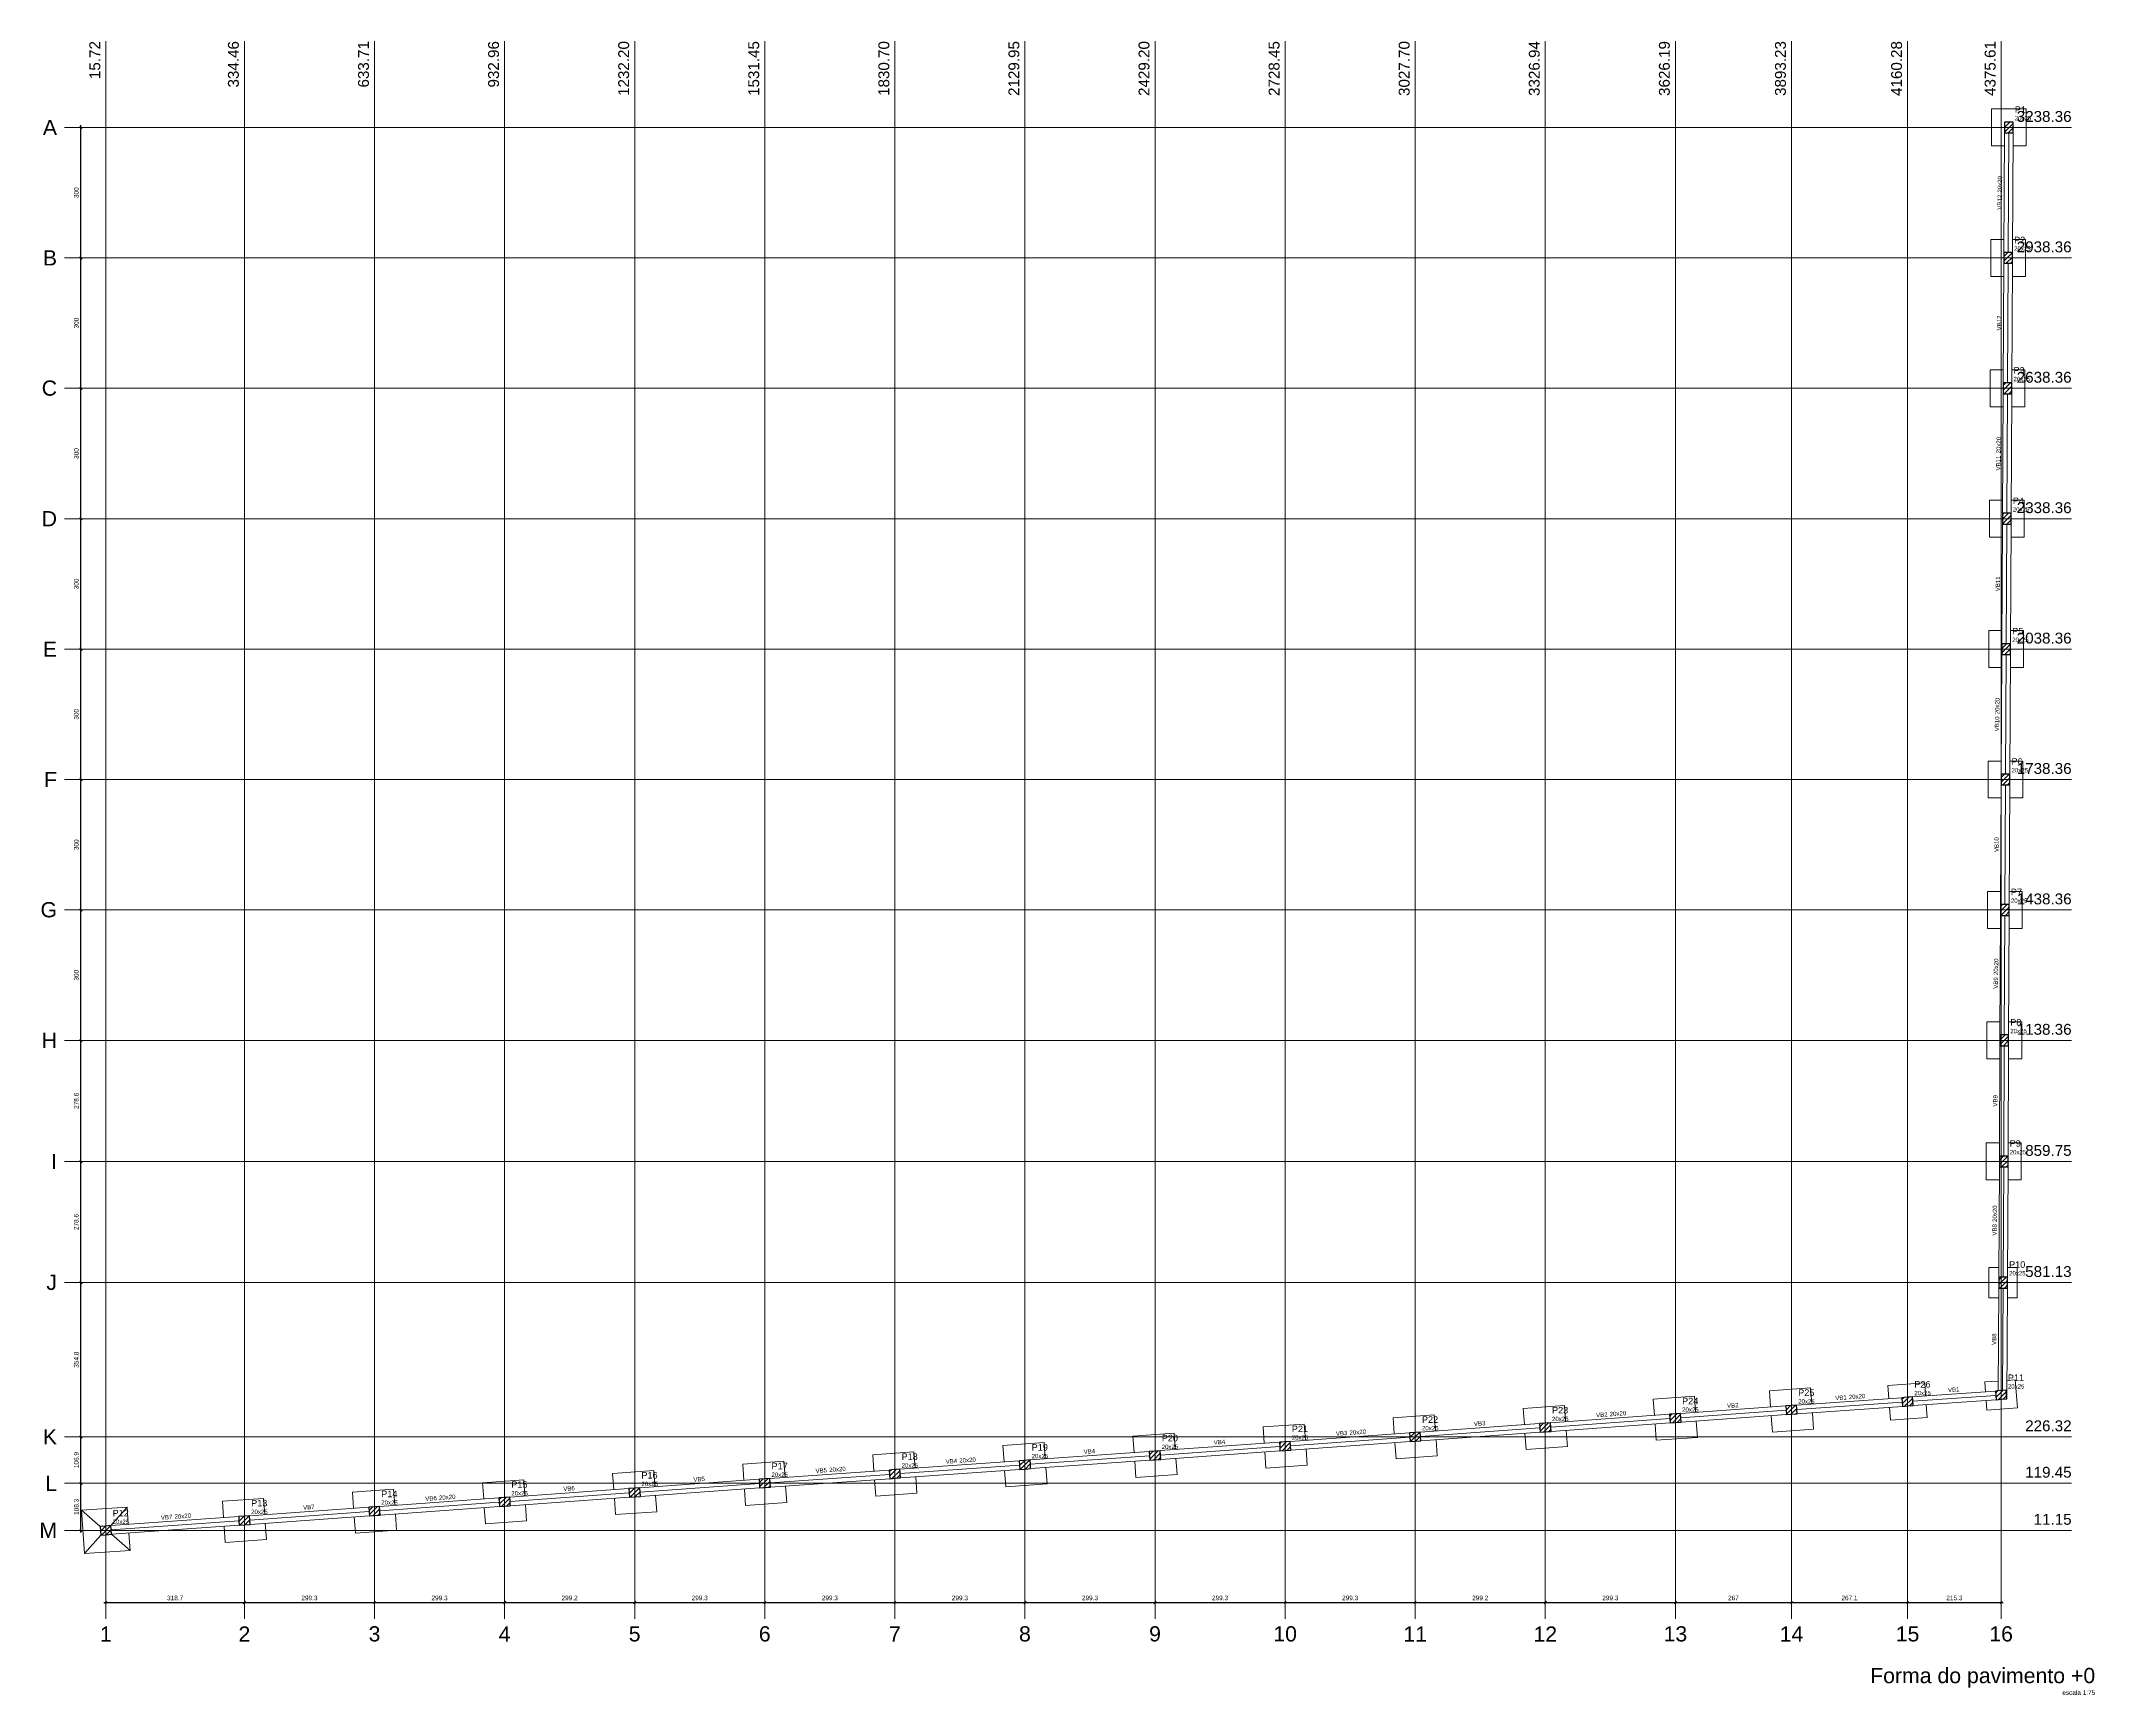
# Model space of a CAD drawing. Header units: millimetres. Extents: x 7 to 580, y -90 to 91.
# Drawn here: x 162.9 to 257.4, y 8.5 to 84.6 of the extents above; entities that cross this region are included whole.
import ezdxf

# ---------------------------------------------------------------- set-up
doc = ezdxf.new("R2010")
doc.units = ezdxf.units.MM
for name, color, linetype, lineweight in [('FO-Eixos', 5, 'Continuous', 5), ('FO-Hachuras dos pilares', 9, 'Continuous', 5), ('FO-Pilares', 4, 'Continuous', 30), ('FO-Seção das fundações', 9, 'Continuous', 5), ('FO-Textos das vigas', 7, 'Continuous', 5), ('FO-Textos dos pilares', 7, 'Continuous', 5), ('FO-Títulos', 1, 'Continuous', 20), ('FO-Vigas', 1, 'Continuous', 20), ('LC-Cotas', 7, 'Continuous', 5), ('LC-Eixos', 7, 'Continuous', 5), ('LC-Textos', 3, 'Continuous', 20)]:
    doc.layers.add(name, color=color, linetype=linetype, lineweight=lineweight)
doc.styles.add('Arial', font='arial.ttf')
doc.styles.get("Standard").update_dxf_attribs({"font": 'arial.ttf'})
doc.dimstyles.new('UM_50.000000', dxfattribs={"dimtxt": 0.18, "dimasz": 0.1, "dimexe": 0.1, "dimexo": 0.2, "dimgap": 0, "dimtad": 1, "dimtih": 1, "dimtoh": 1, "dimdec": 1, "dimlfac": 50, "dimzin": 0, "dimdsep": 46, "dimtxsty": 'Standard', "dimblk": 'CLOSED', "dimblk1": 'CLOSED', "dimblk2": 'CLOSED', "dimcen": 0.09, "dimdle": 0.1, "dimadec": 1, "dimazin": 2, "dimtfac": 1, "dimtdec": 4, "dimtofl": 0, "dimtmove": 0, "dimatfit": 3, "dimldrblk": 'CLOSED', "dimfxl": 1, "dimtolj": 1, "dimarcsym": 0})

# ---------------------------------------------------------------- blocks, each defined once
blk = doc.blocks.new('_OBLIQUE')
at = {"color": 0, "linetype": 'ByBlock', "lineweight": -2}
blk.add_line((-0.5, -0.5), (0.5, 0.5), dxfattribs=at)
blk = doc.blocks.new('*D151')
at = {"layer": 'Defpoints', "color": 0, "transparency": 16777216}
for p in [(164.712, 18.202), (164.712, 18.202), (164.712, 16.036)]:
    blk.add_point(p, dxfattribs=at)
at = {"layer": 'LC-Cotas', "color": 0, "lineweight": -2, "transparency": 16777216}
blk.add_line((164.712, 15.936), (164.712, 18.302), dxfattribs=at)
at = {"layer": 'LC-Cotas', "color": 0, "lineweight": -2, "transparency": 16777216, "xscale": 0.1, "yscale": 0.1, "zscale": 0.1}
for p, rotation in [((164.712, 18.202), 90), ((164.712, 16.036), 270)]:
    blk.add_blockref('_OBLIQUE', p, dxfattribs=dict(at, rotation=rotation))
at = {"layer": 'LC-Cotas', "transparency": 16777216, "insert": (164.5, 17.119), "char_height": 0.2118, "attachment_point": 5, "rotation": 90, "style": 'Arial'}
blk.add_mtext('\\A1;108.3', dxfattribs=at)
blk = doc.blocks.new('*D152')
at = {"layer": 'Defpoints', "color": 0, "transparency": 16777216}
for p in [(164.712, 20.339), (164.712, 20.339), (164.712, 18.202)]:
    blk.add_point(p, dxfattribs=at)
at = {"layer": 'LC-Cotas', "color": 0, "lineweight": -2, "transparency": 16777216}
blk.add_line((164.712, 18.102), (164.712, 20.439), dxfattribs=at)
at = {"layer": 'LC-Cotas', "color": 0, "lineweight": -2, "transparency": 16777216, "xscale": 0.1, "yscale": 0.1, "zscale": 0.1}
for p, rotation in [((164.712, 20.339), 90), ((164.712, 18.202), 270)]:
    blk.add_blockref('_OBLIQUE', p, dxfattribs=dict(at, rotation=rotation))
at = {"layer": 'LC-Cotas', "transparency": 16777216, "insert": (164.5, 19.271), "char_height": 0.2118, "attachment_point": 5, "rotation": 90, "style": 'Arial'}
blk.add_mtext('\\A1;106.9', dxfattribs=at)
blk = doc.blocks.new('*D153')
at = {"layer": 'Defpoints', "color": 0, "transparency": 16777216}
for p in [(164.712, 27.436), (164.712, 27.436), (164.712, 20.339)]:
    blk.add_point(p, dxfattribs=at)
at = {"layer": 'LC-Cotas', "color": 0, "lineweight": -2, "transparency": 16777216}
blk.add_line((164.712, 20.239), (164.712, 27.536), dxfattribs=at)
at = {"layer": 'LC-Cotas', "color": 0, "lineweight": -2, "transparency": 16777216, "xscale": 0.1, "yscale": 0.1, "zscale": 0.1}
for p, rotation in [((164.712, 27.436), 90), ((164.712, 20.339), 270)]:
    blk.add_blockref('_OBLIQUE', p, dxfattribs=dict(at, rotation=rotation))
at = {"layer": 'LC-Cotas', "transparency": 16777216, "insert": (164.5, 23.887), "char_height": 0.2118, "attachment_point": 5, "rotation": 90, "style": 'Arial'}
blk.add_mtext('\\A1;354.8', dxfattribs=at)
blk = doc.blocks.new('*D154')
at = {"layer": 'Defpoints', "color": 0, "transparency": 16777216}
for p in [(164.712, 33.008), (164.712, 33.008), (164.712, 27.436)]:
    blk.add_point(p, dxfattribs=at)
at = {"layer": 'LC-Cotas', "color": 0, "lineweight": -2, "transparency": 16777216}
blk.add_line((164.712, 27.336), (164.712, 33.108), dxfattribs=at)
at = {"layer": 'LC-Cotas', "color": 0, "lineweight": -2, "transparency": 16777216, "xscale": 0.1, "yscale": 0.1, "zscale": 0.1}
for p, rotation in [((164.712, 33.008), 90), ((164.712, 27.436), 270)]:
    blk.add_blockref('_OBLIQUE', p, dxfattribs=dict(at, rotation=rotation))
at = {"layer": 'LC-Cotas', "transparency": 16777216, "insert": (164.5, 30.222), "char_height": 0.2118, "attachment_point": 5, "rotation": 90, "style": 'Arial'}
blk.add_mtext('\\A1;278.6', dxfattribs=at)
blk = doc.blocks.new('*D155')
at = {"layer": 'Defpoints', "color": 0, "transparency": 16777216}
for p in [(164.712, 38.58), (164.712, 38.58), (164.712, 33.008)]:
    blk.add_point(p, dxfattribs=at)
at = {"layer": 'LC-Cotas', "color": 0, "lineweight": -2, "transparency": 16777216}
blk.add_line((164.712, 32.908), (164.712, 38.68), dxfattribs=at)
at = {"layer": 'LC-Cotas', "color": 0, "lineweight": -2, "transparency": 16777216, "xscale": 0.1, "yscale": 0.1, "zscale": 0.1}
for p, rotation in [((164.712, 38.58), 90), ((164.712, 33.008), 270)]:
    blk.add_blockref('_OBLIQUE', p, dxfattribs=dict(at, rotation=rotation))
at = {"layer": 'LC-Cotas', "transparency": 16777216, "insert": (164.5, 35.794), "char_height": 0.2118, "attachment_point": 5, "rotation": 90, "style": 'Arial'}
blk.add_mtext('\\A1;278.6', dxfattribs=at)
blk = doc.blocks.new('*D156')
at = {"layer": 'Defpoints', "color": 0, "transparency": 16777216}
for p in [(164.712, 44.58), (164.712, 44.58), (164.712, 38.58)]:
    blk.add_point(p, dxfattribs=at)
at = {"layer": 'LC-Cotas', "color": 0, "lineweight": -2, "transparency": 16777216}
blk.add_line((164.712, 38.48), (164.712, 44.68), dxfattribs=at)
at = {"layer": 'LC-Cotas', "color": 0, "lineweight": -2, "transparency": 16777216, "xscale": 0.1, "yscale": 0.1, "zscale": 0.1}
for p, rotation in [((164.712, 44.58), 90), ((164.712, 38.58), 270)]:
    blk.add_blockref('_OBLIQUE', p, dxfattribs=dict(at, rotation=rotation))
at = {"layer": 'LC-Cotas', "transparency": 16777216, "insert": (164.5, 41.58), "char_height": 0.2118, "attachment_point": 5, "rotation": 90, "style": 'Arial'}
blk.add_mtext('\\A1;300', dxfattribs=at)
blk = doc.blocks.new('*D157')
at = {"layer": 'Defpoints', "color": 0, "transparency": 16777216}
for p in [(164.712, 50.58), (164.712, 50.58), (164.712, 44.58)]:
    blk.add_point(p, dxfattribs=at)
at = {"layer": 'LC-Cotas', "color": 0, "lineweight": -2, "transparency": 16777216}
blk.add_line((164.712, 44.48), (164.712, 50.68), dxfattribs=at)
at = {"layer": 'LC-Cotas', "color": 0, "lineweight": -2, "transparency": 16777216, "xscale": 0.1, "yscale": 0.1, "zscale": 0.1}
for p, rotation in [((164.712, 50.58), 90), ((164.712, 44.58), 270)]:
    blk.add_blockref('_OBLIQUE', p, dxfattribs=dict(at, rotation=rotation))
at = {"layer": 'LC-Cotas', "transparency": 16777216, "insert": (164.5, 47.58), "char_height": 0.2118, "attachment_point": 5, "rotation": 90, "style": 'Arial'}
blk.add_mtext('\\A1;300', dxfattribs=at)
blk = doc.blocks.new('*D158')
at = {"layer": 'Defpoints', "color": 0, "transparency": 16777216}
for p in [(164.712, 56.58), (164.712, 56.58), (164.712, 50.58)]:
    blk.add_point(p, dxfattribs=at)
at = {"layer": 'LC-Cotas', "color": 0, "lineweight": -2, "transparency": 16777216}
blk.add_line((164.712, 50.48), (164.712, 56.68), dxfattribs=at)
at = {"layer": 'LC-Cotas', "color": 0, "lineweight": -2, "transparency": 16777216, "xscale": 0.1, "yscale": 0.1, "zscale": 0.1}
for p, rotation in [((164.712, 56.58), 90), ((164.712, 50.58), 270)]:
    blk.add_blockref('_OBLIQUE', p, dxfattribs=dict(at, rotation=rotation))
at = {"layer": 'LC-Cotas', "transparency": 16777216, "insert": (164.5, 53.58), "char_height": 0.2118, "attachment_point": 5, "rotation": 90, "style": 'Arial'}
blk.add_mtext('\\A1;300', dxfattribs=at)
blk = doc.blocks.new('*D159')
at = {"layer": 'Defpoints', "color": 0, "transparency": 16777216}
for p in [(164.712, 62.58), (164.712, 62.58), (164.712, 56.58)]:
    blk.add_point(p, dxfattribs=at)
at = {"layer": 'LC-Cotas', "color": 0, "lineweight": -2, "transparency": 16777216}
blk.add_line((164.712, 56.48), (164.712, 62.68), dxfattribs=at)
at = {"layer": 'LC-Cotas', "color": 0, "lineweight": -2, "transparency": 16777216, "xscale": 0.1, "yscale": 0.1, "zscale": 0.1}
for p, rotation in [((164.712, 62.58), 90), ((164.712, 56.58), 270)]:
    blk.add_blockref('_OBLIQUE', p, dxfattribs=dict(at, rotation=rotation))
at = {"layer": 'LC-Cotas', "transparency": 16777216, "insert": (164.5, 59.58), "char_height": 0.2118, "attachment_point": 5, "rotation": 90, "style": 'Arial'}
blk.add_mtext('\\A1;300', dxfattribs=at)
blk = doc.blocks.new('*D160')
at = {"layer": 'Defpoints', "color": 0, "transparency": 16777216}
for p in [(164.712, 68.58), (164.712, 68.58), (164.712, 62.58)]:
    blk.add_point(p, dxfattribs=at)
at = {"layer": 'LC-Cotas', "color": 0, "lineweight": -2, "transparency": 16777216}
blk.add_line((164.712, 62.48), (164.712, 68.68), dxfattribs=at)
at = {"layer": 'LC-Cotas', "color": 0, "lineweight": -2, "transparency": 16777216, "xscale": 0.1, "yscale": 0.1, "zscale": 0.1}
for p, rotation in [((164.712, 68.58), 90), ((164.712, 62.58), 270)]:
    blk.add_blockref('_OBLIQUE', p, dxfattribs=dict(at, rotation=rotation))
at = {"layer": 'LC-Cotas', "transparency": 16777216, "insert": (164.5, 65.58), "char_height": 0.2118, "attachment_point": 5, "rotation": 90, "style": 'Arial'}
blk.add_mtext('\\A1;300', dxfattribs=at)
blk = doc.blocks.new('*D161')
at = {"layer": 'Defpoints', "color": 0, "transparency": 16777216}
for p in [(164.712, 74.58), (164.712, 74.58), (164.712, 68.58)]:
    blk.add_point(p, dxfattribs=at)
at = {"layer": 'LC-Cotas', "color": 0, "lineweight": -2, "transparency": 16777216}
blk.add_line((164.712, 68.48), (164.712, 74.68), dxfattribs=at)
at = {"layer": 'LC-Cotas', "color": 0, "lineweight": -2, "transparency": 16777216, "xscale": 0.1, "yscale": 0.1, "zscale": 0.1}
for p, rotation in [((164.712, 74.58), 90), ((164.712, 68.58), 270)]:
    blk.add_blockref('_OBLIQUE', p, dxfattribs=dict(at, rotation=rotation))
at = {"layer": 'LC-Cotas', "transparency": 16777216, "insert": (164.5, 71.58), "char_height": 0.2118, "attachment_point": 5, "rotation": 90, "style": 'Arial'}
blk.add_mtext('\\A1;300', dxfattribs=at)
blk = doc.blocks.new('*D162')
at = {"layer": 'Defpoints', "color": 0, "transparency": 16777216}
for p in [(164.712, 80.58), (164.712, 80.58), (164.712, 74.58)]:
    blk.add_point(p, dxfattribs=at)
at = {"layer": 'LC-Cotas', "color": 0, "lineweight": -2, "transparency": 16777216}
blk.add_line((164.712, 74.48), (164.712, 80.68), dxfattribs=at)
at = {"layer": 'LC-Cotas', "color": 0, "lineweight": -2, "transparency": 16777216, "xscale": 0.1, "yscale": 0.1, "zscale": 0.1}
for p, rotation in [((164.712, 80.58), 90), ((164.712, 74.58), 270)]:
    blk.add_blockref('_OBLIQUE', p, dxfattribs=dict(at, rotation=rotation))
at = {"layer": 'LC-Cotas', "transparency": 16777216, "insert": (164.5, 77.58), "char_height": 0.2118, "attachment_point": 5, "rotation": 90, "style": 'Arial'}
blk.add_mtext('\\A1;300', dxfattribs=at)
blk = doc.blocks.new('*D163')
at = {"layer": 'Defpoints', "color": 0, "transparency": 16777216}
for p in [(165.858, 12.714), (172.233, 12.714), (172.233, 12.714)]:
    blk.add_point(p, dxfattribs=at)
at = {"layer": 'LC-Cotas', "color": 0, "lineweight": -2, "transparency": 16777216}
blk.add_line((165.758, 12.714), (172.333, 12.714), dxfattribs=at)
at = {"layer": 'LC-Cotas', "color": 0, "lineweight": -2, "transparency": 16777216, "xscale": 0.1, "yscale": 0.1, "zscale": 0.1, "rotation": 180}
blk.add_blockref('_OBLIQUE', (165.858, 12.714), dxfattribs=at)
at = {"layer": 'LC-Cotas', "color": 0, "lineweight": -2, "transparency": 16777216, "xscale": 0.1, "yscale": 0.1, "zscale": 0.1}
blk.add_blockref('_OBLIQUE', (172.233, 12.714), dxfattribs=at)
at = {"layer": 'LC-Cotas', "transparency": 16777216, "insert": (169.045, 12.925), "char_height": 0.2118, "attachment_point": 5, "rotation": 0.00573, "style": 'Arial'}
blk.add_mtext('\\A1;318.7', dxfattribs=at)
blk = doc.blocks.new('*D164')
at = {"layer": 'Defpoints', "color": 0, "transparency": 16777216}
for p in [(172.233, 12.714), (178.218, 12.714), (178.218, 12.714)]:
    blk.add_point(p, dxfattribs=at)
at = {"layer": 'LC-Cotas', "color": 0, "lineweight": -2, "transparency": 16777216}
blk.add_line((172.133, 12.714), (178.318, 12.714), dxfattribs=at)
at = {"layer": 'LC-Cotas', "color": 0, "lineweight": -2, "transparency": 16777216, "xscale": 0.1, "yscale": 0.1, "zscale": 0.1, "rotation": 180}
blk.add_blockref('_OBLIQUE', (172.233, 12.714), dxfattribs=at)
at = {"layer": 'LC-Cotas', "color": 0, "lineweight": -2, "transparency": 16777216, "xscale": 0.1, "yscale": 0.1, "zscale": 0.1}
blk.add_blockref('_OBLIQUE', (178.218, 12.714), dxfattribs=at)
at = {"layer": 'LC-Cotas', "transparency": 16777216, "insert": (175.225, 12.925), "char_height": 0.2118, "attachment_point": 5, "rotation": 0.00573, "style": 'Arial'}
blk.add_mtext('\\A1;299.3', dxfattribs=at)
blk = doc.blocks.new('*D165')
at = {"layer": 'Defpoints', "color": 0, "transparency": 16777216}
for p in [(178.218, 12.714), (184.203, 12.714), (184.203, 12.714)]:
    blk.add_point(p, dxfattribs=at)
at = {"layer": 'LC-Cotas', "color": 0, "lineweight": -2, "transparency": 16777216}
blk.add_line((178.118, 12.714), (184.303, 12.714), dxfattribs=at)
at = {"layer": 'LC-Cotas', "color": 0, "lineweight": -2, "transparency": 16777216, "xscale": 0.1, "yscale": 0.1, "zscale": 0.1, "rotation": 180}
blk.add_blockref('_OBLIQUE', (178.218, 12.714), dxfattribs=at)
at = {"layer": 'LC-Cotas', "color": 0, "lineweight": -2, "transparency": 16777216, "xscale": 0.1, "yscale": 0.1, "zscale": 0.1}
blk.add_blockref('_OBLIQUE', (184.203, 12.714), dxfattribs=at)
at = {"layer": 'LC-Cotas', "transparency": 16777216, "insert": (181.21, 12.925), "char_height": 0.2118, "attachment_point": 5, "rotation": 0.00573, "style": 'Arial'}
blk.add_mtext('\\A1;299.3', dxfattribs=at)
blk = doc.blocks.new('*D139')
at = {"layer": 'Defpoints', "color": 0, "transparency": 16777216}
for p in [(184.203, 12.714), (190.188, 12.714), (190.188, 12.714)]:
    blk.add_point(p, dxfattribs=at)
at = {"layer": 'LC-Cotas', "color": 0, "lineweight": -2, "transparency": 16777216}
blk.add_line((184.103, 12.714), (190.288, 12.714), dxfattribs=at)
at = {"layer": 'LC-Cotas', "color": 0, "lineweight": -2, "transparency": 16777216, "xscale": 0.1, "yscale": 0.1, "zscale": 0.1, "rotation": 180}
blk.add_blockref('_OBLIQUE', (184.203, 12.714), dxfattribs=at)
at = {"layer": 'LC-Cotas', "color": 0, "lineweight": -2, "transparency": 16777216, "xscale": 0.1, "yscale": 0.1, "zscale": 0.1}
blk.add_blockref('_OBLIQUE', (190.188, 12.714), dxfattribs=at)
at = {"layer": 'LC-Cotas', "transparency": 16777216, "insert": (187.195, 12.925), "char_height": 0.2118, "attachment_point": 5, "rotation": 0.00573, "style": 'Arial'}
blk.add_mtext('\\A1;299.2', dxfattribs=at)
blk = doc.blocks.new('*D140')
at = {"layer": 'Defpoints', "color": 0, "transparency": 16777216}
for p in [(190.188, 12.714), (196.173, 12.714), (196.173, 12.714)]:
    blk.add_point(p, dxfattribs=at)
at = {"layer": 'LC-Cotas', "color": 0, "lineweight": -2, "transparency": 16777216}
blk.add_line((190.088, 12.714), (196.273, 12.714), dxfattribs=at)
at = {"layer": 'LC-Cotas', "color": 0, "lineweight": -2, "transparency": 16777216, "xscale": 0.1, "yscale": 0.1, "zscale": 0.1, "rotation": 180}
blk.add_blockref('_OBLIQUE', (190.188, 12.714), dxfattribs=at)
at = {"layer": 'LC-Cotas', "color": 0, "lineweight": -2, "transparency": 16777216, "xscale": 0.1, "yscale": 0.1, "zscale": 0.1}
blk.add_blockref('_OBLIQUE', (196.173, 12.714), dxfattribs=at)
at = {"layer": 'LC-Cotas', "transparency": 16777216, "insert": (193.18, 12.925), "char_height": 0.2118, "attachment_point": 5, "rotation": 0.00573, "style": 'Arial'}
blk.add_mtext('\\A1;299.3', dxfattribs=at)
blk = doc.blocks.new('*D141')
at = {"layer": 'Defpoints', "color": 0, "transparency": 16777216}
for p in [(196.173, 12.714), (202.158, 12.714), (202.158, 12.714)]:
    blk.add_point(p, dxfattribs=at)
at = {"layer": 'LC-Cotas', "color": 0, "lineweight": -2, "transparency": 16777216}
blk.add_line((196.073, 12.714), (202.258, 12.714), dxfattribs=at)
at = {"layer": 'LC-Cotas', "color": 0, "lineweight": -2, "transparency": 16777216, "xscale": 0.1, "yscale": 0.1, "zscale": 0.1, "rotation": 180}
blk.add_blockref('_OBLIQUE', (196.173, 12.714), dxfattribs=at)
at = {"layer": 'LC-Cotas', "color": 0, "lineweight": -2, "transparency": 16777216, "xscale": 0.1, "yscale": 0.1, "zscale": 0.1}
blk.add_blockref('_OBLIQUE', (202.158, 12.714), dxfattribs=at)
at = {"layer": 'LC-Cotas', "transparency": 16777216, "insert": (199.165, 12.925), "char_height": 0.2118, "attachment_point": 5, "rotation": 0.00573, "style": 'Arial'}
blk.add_mtext('\\A1;299.3', dxfattribs=at)
blk = doc.blocks.new('*D142')
at = {"layer": 'Defpoints', "color": 0, "transparency": 16777216}
for p in [(202.158, 12.714), (208.143, 12.714), (208.143, 12.714)]:
    blk.add_point(p, dxfattribs=at)
at = {"layer": 'LC-Cotas', "color": 0, "lineweight": -2, "transparency": 16777216}
blk.add_line((202.058, 12.714), (208.243, 12.714), dxfattribs=at)
at = {"layer": 'LC-Cotas', "color": 0, "lineweight": -2, "transparency": 16777216, "xscale": 0.1, "yscale": 0.1, "zscale": 0.1, "rotation": 180}
blk.add_blockref('_OBLIQUE', (202.158, 12.714), dxfattribs=at)
at = {"layer": 'LC-Cotas', "color": 0, "lineweight": -2, "transparency": 16777216, "xscale": 0.1, "yscale": 0.1, "zscale": 0.1}
blk.add_blockref('_OBLIQUE', (208.143, 12.714), dxfattribs=at)
at = {"layer": 'LC-Cotas', "transparency": 16777216, "insert": (205.15, 12.925), "char_height": 0.2118, "attachment_point": 5, "rotation": 0.00573, "style": 'Arial'}
blk.add_mtext('\\A1;299.3', dxfattribs=at)
blk = doc.blocks.new('*D143')
at = {"layer": 'Defpoints', "color": 0, "transparency": 16777216}
for p in [(208.143, 12.714), (214.128, 12.714), (214.128, 12.714)]:
    blk.add_point(p, dxfattribs=at)
at = {"layer": 'LC-Cotas', "color": 0, "lineweight": -2, "transparency": 16777216}
blk.add_line((208.043, 12.714), (214.228, 12.714), dxfattribs=at)
at = {"layer": 'LC-Cotas', "color": 0, "lineweight": -2, "transparency": 16777216, "xscale": 0.1, "yscale": 0.1, "zscale": 0.1, "rotation": 180}
blk.add_blockref('_OBLIQUE', (208.143, 12.714), dxfattribs=at)
at = {"layer": 'LC-Cotas', "color": 0, "lineweight": -2, "transparency": 16777216, "xscale": 0.1, "yscale": 0.1, "zscale": 0.1}
blk.add_blockref('_OBLIQUE', (214.128, 12.714), dxfattribs=at)
at = {"layer": 'LC-Cotas', "transparency": 16777216, "insert": (211.135, 12.925), "char_height": 0.2118, "attachment_point": 5, "rotation": 0.00573, "style": 'Arial'}
blk.add_mtext('\\A1;299.3', dxfattribs=at)
blk = doc.blocks.new('*D144')
at = {"layer": 'Defpoints', "color": 0, "transparency": 16777216}
for p in [(214.128, 12.714), (220.113, 12.714), (220.113, 12.714)]:
    blk.add_point(p, dxfattribs=at)
at = {"layer": 'LC-Cotas', "color": 0, "lineweight": -2, "transparency": 16777216}
blk.add_line((214.028, 12.714), (220.213, 12.714), dxfattribs=at)
at = {"layer": 'LC-Cotas', "color": 0, "lineweight": -2, "transparency": 16777216, "xscale": 0.1, "yscale": 0.1, "zscale": 0.1, "rotation": 180}
blk.add_blockref('_OBLIQUE', (214.128, 12.714), dxfattribs=at)
at = {"layer": 'LC-Cotas', "color": 0, "lineweight": -2, "transparency": 16777216, "xscale": 0.1, "yscale": 0.1, "zscale": 0.1}
blk.add_blockref('_OBLIQUE', (220.113, 12.714), dxfattribs=at)
at = {"layer": 'LC-Cotas', "transparency": 16777216, "insert": (217.12, 12.925), "char_height": 0.2118, "attachment_point": 5, "rotation": 0.00573, "style": 'Arial'}
blk.add_mtext('\\A1;299.3', dxfattribs=at)
blk = doc.blocks.new('*D145')
at = {"layer": 'Defpoints', "color": 0, "transparency": 16777216}
for p in [(220.113, 12.714), (226.098, 12.714), (226.098, 12.714)]:
    blk.add_point(p, dxfattribs=at)
at = {"layer": 'LC-Cotas', "color": 0, "lineweight": -2, "transparency": 16777216}
blk.add_line((220.013, 12.714), (226.198, 12.714), dxfattribs=at)
at = {"layer": 'LC-Cotas', "color": 0, "lineweight": -2, "transparency": 16777216, "xscale": 0.1, "yscale": 0.1, "zscale": 0.1, "rotation": 180}
blk.add_blockref('_OBLIQUE', (220.113, 12.714), dxfattribs=at)
at = {"layer": 'LC-Cotas', "color": 0, "lineweight": -2, "transparency": 16777216, "xscale": 0.1, "yscale": 0.1, "zscale": 0.1}
blk.add_blockref('_OBLIQUE', (226.098, 12.714), dxfattribs=at)
at = {"layer": 'LC-Cotas', "transparency": 16777216, "insert": (223.105, 12.925), "char_height": 0.2118, "attachment_point": 5, "rotation": 0.00573, "style": 'Arial'}
blk.add_mtext('\\A1;299.3', dxfattribs=at)
blk = doc.blocks.new('*D146')
at = {"layer": 'Defpoints', "color": 0, "transparency": 16777216}
for p in [(226.098, 12.714), (232.082, 12.714), (232.082, 12.714)]:
    blk.add_point(p, dxfattribs=at)
at = {"layer": 'LC-Cotas', "color": 0, "lineweight": -2, "transparency": 16777216}
blk.add_line((225.998, 12.714), (232.182, 12.714), dxfattribs=at)
at = {"layer": 'LC-Cotas', "color": 0, "lineweight": -2, "transparency": 16777216, "xscale": 0.1, "yscale": 0.1, "zscale": 0.1, "rotation": 180}
blk.add_blockref('_OBLIQUE', (226.098, 12.714), dxfattribs=at)
at = {"layer": 'LC-Cotas', "color": 0, "lineweight": -2, "transparency": 16777216, "xscale": 0.1, "yscale": 0.1, "zscale": 0.1}
blk.add_blockref('_OBLIQUE', (232.082, 12.714), dxfattribs=at)
at = {"layer": 'LC-Cotas', "transparency": 16777216, "insert": (229.09, 12.925), "char_height": 0.2118, "attachment_point": 5, "rotation": 0.00573, "style": 'Arial'}
blk.add_mtext('\\A1;299.2', dxfattribs=at)
blk = doc.blocks.new('*D147')
at = {"layer": 'Defpoints', "color": 0, "transparency": 16777216}
for p in [(232.082, 12.714), (238.067, 12.714), (238.067, 12.714)]:
    blk.add_point(p, dxfattribs=at)
at = {"layer": 'LC-Cotas', "color": 0, "lineweight": -2, "transparency": 16777216}
blk.add_line((231.982, 12.714), (238.167, 12.714), dxfattribs=at)
at = {"layer": 'LC-Cotas', "color": 0, "lineweight": -2, "transparency": 16777216, "xscale": 0.1, "yscale": 0.1, "zscale": 0.1, "rotation": 180}
blk.add_blockref('_OBLIQUE', (232.082, 12.714), dxfattribs=at)
at = {"layer": 'LC-Cotas', "color": 0, "lineweight": -2, "transparency": 16777216, "xscale": 0.1, "yscale": 0.1, "zscale": 0.1}
blk.add_blockref('_OBLIQUE', (238.067, 12.714), dxfattribs=at)
at = {"layer": 'LC-Cotas', "transparency": 16777216, "insert": (235.075, 12.925), "char_height": 0.2118, "attachment_point": 5, "rotation": 0.00573, "style": 'Arial'}
blk.add_mtext('\\A1;299.3', dxfattribs=at)
blk = doc.blocks.new('*D148')
at = {"layer": 'Defpoints', "color": 0, "transparency": 16777216}
for p in [(238.067, 12.714), (243.408, 12.714), (243.408, 12.714)]:
    blk.add_point(p, dxfattribs=at)
at = {"layer": 'LC-Cotas', "color": 0, "lineweight": -2, "transparency": 16777216}
blk.add_line((237.967, 12.714), (243.508, 12.714), dxfattribs=at)
at = {"layer": 'LC-Cotas', "color": 0, "lineweight": -2, "transparency": 16777216, "xscale": 0.1, "yscale": 0.1, "zscale": 0.1, "rotation": 180}
blk.add_blockref('_OBLIQUE', (238.067, 12.714), dxfattribs=at)
at = {"layer": 'LC-Cotas', "color": 0, "lineweight": -2, "transparency": 16777216, "xscale": 0.1, "yscale": 0.1, "zscale": 0.1}
blk.add_blockref('_OBLIQUE', (243.408, 12.714), dxfattribs=at)
at = {"layer": 'LC-Cotas', "transparency": 16777216, "insert": (240.738, 12.925), "char_height": 0.2118, "attachment_point": 5, "rotation": 0.00573, "style": 'Arial'}
blk.add_mtext('\\A1;267', dxfattribs=at)
blk = doc.blocks.new('*D149')
at = {"layer": 'Defpoints', "color": 0, "transparency": 16777216}
for p in [(243.408, 12.714), (248.749, 12.714), (248.749, 12.714)]:
    blk.add_point(p, dxfattribs=at)
at = {"layer": 'LC-Cotas', "color": 0, "lineweight": -2, "transparency": 16777216}
blk.add_line((243.308, 12.714), (248.849, 12.714), dxfattribs=at)
at = {"layer": 'LC-Cotas', "color": 0, "lineweight": -2, "transparency": 16777216, "xscale": 0.1, "yscale": 0.1, "zscale": 0.1, "rotation": 180}
blk.add_blockref('_OBLIQUE', (243.408, 12.714), dxfattribs=at)
at = {"layer": 'LC-Cotas', "color": 0, "lineweight": -2, "transparency": 16777216, "xscale": 0.1, "yscale": 0.1, "zscale": 0.1}
blk.add_blockref('_OBLIQUE', (248.749, 12.714), dxfattribs=at)
at = {"layer": 'LC-Cotas', "transparency": 16777216, "insert": (246.079, 12.925), "char_height": 0.2118, "attachment_point": 5, "rotation": 0.00573, "style": 'Arial'}
blk.add_mtext('\\A1;267.1', dxfattribs=at)
blk = doc.blocks.new('*D150')
at = {"layer": 'Defpoints', "color": 0, "transparency": 16777216}
for p in [(248.749, 12.714), (253.056, 12.714), (253.056, 12.714)]:
    blk.add_point(p, dxfattribs=at)
at = {"layer": 'LC-Cotas', "color": 0, "lineweight": -2, "transparency": 16777216}
blk.add_line((248.649, 12.714), (253.156, 12.714), dxfattribs=at)
at = {"layer": 'LC-Cotas', "color": 0, "lineweight": -2, "transparency": 16777216, "xscale": 0.1, "yscale": 0.1, "zscale": 0.1, "rotation": 180}
blk.add_blockref('_OBLIQUE', (248.749, 12.714), dxfattribs=at)
at = {"layer": 'LC-Cotas', "color": 0, "lineweight": -2, "transparency": 16777216, "xscale": 0.1, "yscale": 0.1, "zscale": 0.1}
blk.add_blockref('_OBLIQUE', (253.056, 12.714), dxfattribs=at)
at = {"layer": 'LC-Cotas', "transparency": 16777216, "insert": (250.903, 12.925), "char_height": 0.2118, "attachment_point": 5, "rotation": 0.00573, "style": 'Arial'}
blk.add_mtext('\\A1;215.3', dxfattribs=at)

msp = doc.modelspace()

# ---------------------------------------------------------------- hatches: boundary and pattern name
at = {"layer": 'FO-Hachuras dos pilares', "linetype": 'Continuous', "true_color": 0x000000}
h = msp.add_hatch(dxfattribs=at)
h.set_pattern_fill('ANSI31', color=18, scale=0.047, style=0)
h.paths.add_polyline_path([(253.2076, 80.3302), (253.4076, 80.3302), (253.6076, 80.3302), (253.6076, 80.5802), (253.6076, 80.8302), (253.4076, 80.8302), (253.2076, 80.8302), (253.2076, 80.5802)])
h = msp.add_hatch(dxfattribs=at)
h.set_pattern_fill('ANSI31', color=18, scale=0.047, style=0)
h.paths.add_polyline_path([(253.1762, 74.3302), (253.3762, 74.3302), (253.5762, 74.3302), (253.5762, 74.5802), (253.5762, 74.8302), (253.3762, 74.8302), (253.1762, 74.8302), (253.1762, 74.5802)])
h = msp.add_hatch(dxfattribs=at)
h.set_pattern_fill('ANSI31', color=18, scale=0.047, style=0)
h.paths.add_polyline_path([(253.1468, 68.3302), (253.3468, 68.3302), (253.5468, 68.3302), (253.5468, 68.5802), (253.5468, 68.8302), (253.3468, 68.8302), (253.1468, 68.8302), (253.1468, 68.5802)])
h = msp.add_hatch(dxfattribs=at)
h.set_pattern_fill('ANSI31', color=18, scale=0.047, style=0)
h.paths.add_polyline_path([(253.1176, 62.3302), (253.3176, 62.3302), (253.5176, 62.3302), (253.5176, 62.5802), (253.5176, 62.8302), (253.3176, 62.8302), (253.1176, 62.8302), (253.1176, 62.5802)])
h = msp.add_hatch(dxfattribs=at)
h.set_pattern_fill('ANSI31', color=18, scale=0.047, style=0)
h.paths.add_polyline_path([(253.0882, 56.3302), (253.2882, 56.3302), (253.4882, 56.3302), (253.4882, 56.5802), (253.4882, 56.8302), (253.2882, 56.8302), (253.0882, 56.8302), (253.0882, 56.5802)])
h = msp.add_hatch(dxfattribs=at)
h.set_pattern_fill('ANSI31', color=18, scale=0.047, style=0)
h.paths.add_polyline_path([(253.059, 50.3302), (253.259, 50.3302), (253.459, 50.3302), (253.459, 50.5802), (253.459, 50.8302), (253.259, 50.8302), (253.059, 50.8302), (253.059, 50.5802)])
h = msp.add_hatch(dxfattribs=at)
h.set_pattern_fill('ANSI31', color=18, scale=0.047, style=0)
h.paths.add_polyline_path([(253.0296, 44.3302), (253.2296, 44.3302), (253.4296, 44.3302), (253.4296, 44.5802), (253.4296, 44.8302), (253.2296, 44.8302), (253.0296, 44.8302), (253.0296, 44.5802)])
h = msp.add_hatch(dxfattribs=at)
h.set_pattern_fill('ANSI31', color=18, scale=0.047, style=0)
h.paths.add_polyline_path([(253.0004, 38.3302), (253.2004, 38.3302), (253.4004, 38.3302), (253.4004, 38.5802), (253.4004, 38.8302), (253.2004, 38.8302), (253.0004, 38.8302), (253.0004, 38.5802)])
h = msp.add_hatch(dxfattribs=at)
h.set_pattern_fill('ANSI31', color=18, scale=0.047, style=0)
h.paths.add_polyline_path([(252.9732, 32.758), (253.1732, 32.758), (253.3732, 32.758), (253.3732, 33.008), (253.3732, 33.258), (253.1732, 33.258), (252.9732, 33.258), (252.9732, 33.008)])
h = msp.add_hatch(dxfattribs=at)
h.set_pattern_fill('ANSI31', color=18, scale=0.047, style=0)
h.paths.add_polyline_path([(252.946, 27.1856), (253.146, 27.1856), (253.346, 27.1856), (253.346, 27.4356), (253.346, 27.6856), (253.146, 27.6856), (252.946, 27.6856), (252.946, 27.4356)])
h = msp.add_hatch(dxfattribs=at)
h.set_pattern_fill('ANSI31', color=18, scale=0.047, style=0)
h.paths.add_polyline_path([(243.1446, 21.7575), (243.1589, 21.558), (243.1732, 21.3585), (243.4226, 21.3764), (243.672, 21.3943), (243.6577, 21.5938), (243.6434, 21.7933), (243.394, 21.7754)])
h = msp.add_hatch(dxfattribs=at)
h.set_pattern_fill('ANSI31', color=18, scale=0.047, style=0)
h.paths.add_polyline_path([(248.4856, 22.1391), (248.4999, 21.9396), (248.5142, 21.7401), (248.7636, 21.758), (249.013, 21.7759), (248.9987, 21.9754), (248.9844, 22.1749), (248.735, 22.157)])
h = msp.add_hatch(dxfattribs=at)
h.set_pattern_fill('ANSI31', color=18, scale=0.047, style=0)
h.paths.add_polyline_path([(252.7922, 22.4462), (252.8065, 22.2467), (252.8208, 22.0472), (253.0702, 22.0651), (253.3195, 22.083), (253.3052, 22.2824), (253.2909, 22.4819), (253.0416, 22.4641)])
h = msp.add_hatch(dxfattribs=at)
h.set_pattern_fill('ANSI31', color=18, scale=0.047, style=0)
h.paths.add_polyline_path([(231.8188, 20.9485), (231.8331, 20.749), (231.8474, 20.5495), (232.0968, 20.5674), (232.3462, 20.5853), (232.3319, 20.7848), (232.3176, 20.9843), (232.0682, 20.9664)])
h = msp.add_hatch(dxfattribs=at)
h.set_pattern_fill('ANSI31', color=18, scale=0.047, style=0)
h.paths.add_polyline_path([(237.8038, 21.3761), (237.8181, 21.1766), (237.8324, 20.9771), (238.0818, 20.995), (238.3312, 21.0129), (238.3169, 21.2124), (238.3026, 21.4119), (238.0532, 21.394)])
h = msp.add_hatch(dxfattribs=at)
h.set_pattern_fill('ANSI31', color=18, scale=0.047, style=0)
h.paths.add_polyline_path([(219.849, 20.0935), (219.8633, 19.894), (219.8776, 19.6945), (220.127, 19.7124), (220.3764, 19.7303), (220.3621, 19.9298), (220.3478, 20.1293), (220.0984, 20.1114)])
h = msp.add_hatch(dxfattribs=at)
h.set_pattern_fill('ANSI31', color=18, scale=0.047, style=0)
h.paths.add_polyline_path([(225.834, 20.5209), (225.8483, 20.3214), (225.8626, 20.1219), (226.112, 20.1398), (226.3614, 20.1577), (226.3471, 20.3572), (226.3328, 20.5567), (226.0834, 20.5388)])
h = msp.add_hatch(dxfattribs=at)
h.set_pattern_fill('ANSI31', color=18, scale=0.047, style=0)
h.paths.add_polyline_path([(207.879, 19.2385), (207.8933, 19.039), (207.9076, 18.8395), (208.157, 18.8574), (208.4064, 18.8753), (208.3921, 19.0748), (208.3778, 19.2743), (208.1284, 19.2564)])
h = msp.add_hatch(dxfattribs=at)
h.set_pattern_fill('ANSI31', color=18, scale=0.047, style=0)
h.paths.add_polyline_path([(213.864, 19.6659), (213.8783, 19.4664), (213.8926, 19.2669), (214.142, 19.2848), (214.3914, 19.3027), (214.3771, 19.5022), (214.3628, 19.7017), (214.1134, 19.6838)])
h = msp.add_hatch(dxfattribs=at)
h.set_pattern_fill('ANSI31', color=18, scale=0.047, style=0)
h.paths.add_polyline_path([(189.924, 17.9559), (189.9383, 17.7564), (189.9526, 17.5569), (190.202, 17.5748), (190.4514, 17.5927), (190.4371, 17.7922), (190.4228, 17.9917), (190.1734, 17.9738)])
h = msp.add_hatch(dxfattribs=at)
h.set_pattern_fill('ANSI31', color=18, scale=0.047, style=0)
h.paths.add_polyline_path([(195.909, 18.3835), (195.9233, 18.184), (195.9376, 17.9845), (196.187, 18.0024), (196.4364, 18.0203), (196.4221, 18.2198), (196.4078, 18.4193), (196.1584, 18.4014)])
h = msp.add_hatch(dxfattribs=at)
h.set_pattern_fill('ANSI31', color=18, scale=0.047, style=0)
h.paths.add_polyline_path([(201.894, 18.8109), (201.9083, 18.6114), (201.9226, 18.4119), (202.172, 18.4298), (202.4214, 18.4477), (202.4071, 18.6472), (202.3928, 18.8467), (202.1434, 18.8288)])
h = msp.add_hatch(dxfattribs=at)
h.set_pattern_fill('ANSI31', color=18, scale=0.047, style=0)
h.paths.add_polyline_path([(177.9542, 17.1009), (177.9685, 16.9014), (177.9828, 16.7019), (178.2322, 16.7198), (178.4816, 16.7377), (178.4673, 16.9372), (178.453, 17.1367), (178.2036, 17.1188)])
h = msp.add_hatch(dxfattribs=at)
h.set_pattern_fill('ANSI31', color=18, scale=0.047, style=0)
h.paths.add_polyline_path([(183.9392, 17.5283), (183.9535, 17.3288), (183.9678, 17.1293), (184.2172, 17.1472), (184.4666, 17.1651), (184.4523, 17.3646), (184.438, 17.5641), (184.1886, 17.5462)])
h = msp.add_hatch(dxfattribs=at)
h.set_pattern_fill('ANSI31', color=18, scale=0.047, style=0)
h.paths.add_polyline_path([(165.5943, 16.2176), (165.6086, 16.0182), (165.6229, 15.8187), (165.8722, 15.8365), (166.1216, 15.8544), (166.1073, 16.0539), (166.093, 16.2534), (165.8436, 16.2355)])
h = msp.add_hatch(dxfattribs=at)
h.set_pattern_fill('ANSI31', color=18, scale=0.047, style=0)
h.paths.add_polyline_path([(171.9692, 16.6733), (171.9835, 16.4738), (171.9978, 16.2743), (172.2472, 16.2922), (172.4966, 16.3101), (172.4823, 16.5096), (172.468, 16.7091), (172.2186, 16.6912)])

# ---------------------------------------------------------------- linework, layer by layer
at = {"layer": 'FO-Eixos'}
for p, q in [((253.3784, 74.8302), (253.4064, 80.3302)), ((253.348, 68.8302), (253.376, 74.3302)), ((253.3188, 62.8302), (253.3456, 68.3302)), ((253.2894, 56.8302), (253.3162, 62.3302)), ((253.2602, 50.8302), (253.287, 56.3302)), ((253.2308, 44.8302), (253.2576, 50.3302)), ((253.2016, 38.8302), (253.2284, 44.3302)), ((253.1744, 33.258), (253.1992, 38.3302)), ((253.1478, 27.6856), (253.1732, 32.758)), ((253.1216, 22.4698), (253.1452, 27.1856)), ((243.6576, 21.5938), (248.5, 21.9394)), ((248.9986, 21.975), (252.8064, 22.2468)), ((232.3318, 20.7848), (237.8182, 21.1766)), ((238.3168, 21.2124), (243.159, 21.5582)), ((214.377, 19.5024), (219.8634, 19.8942)), ((220.362, 19.9298), (225.8484, 20.3216)), ((226.347, 20.3574), (231.8332, 20.7492)), ((202.407, 18.6472), (207.8934, 19.0392)), ((208.392, 19.0748), (213.8784, 19.4666)), ((190.437, 17.7922), (195.9234, 18.184)), ((196.422, 18.2198), (201.9084, 18.6116)), ((178.4672, 16.9372), (183.9536, 17.329)), ((184.4522, 17.3648), (189.9384, 17.7566)), ((166.1074, 16.0538), (171.9836, 16.4738)), ((172.4822, 16.5094), (177.9686, 16.9016))]:
    msp.add_line(p, q, dxfattribs=at)
at = {"layer": 'FO-Pilares'}
for points in [[(253.2076, 80.3302), (253.4076, 80.3302), (253.6076, 80.3302), (253.6076, 80.5802), (253.6076, 80.8302), (253.4076, 80.8302), (253.2076, 80.8302), (253.2076, 80.5802), (253.2076, 80.3302)], [(253.1762, 74.3302), (253.3762, 74.3302), (253.5762, 74.3302), (253.5762, 74.5802), (253.5762, 74.8302), (253.3762, 74.8302), (253.1762, 74.8302), (253.1762, 74.5802), (253.1762, 74.3302)], [(253.1468, 68.3302), (253.3468, 68.3302), (253.5468, 68.3302), (253.5468, 68.5802), (253.5468, 68.8302), (253.3468, 68.8302), (253.1468, 68.8302), (253.1468, 68.5802), (253.1468, 68.3302)], [(253.1176, 62.3302), (253.3176, 62.3302), (253.5176, 62.3302), (253.5176, 62.5802), (253.5176, 62.8302), (253.3176, 62.8302), (253.1176, 62.8302), (253.1176, 62.5802), (253.1176, 62.3302)], [(253.0882, 56.3302), (253.2882, 56.3302), (253.4882, 56.3302), (253.4882, 56.5802), (253.4882, 56.8302), (253.2882, 56.8302), (253.0882, 56.8302), (253.0882, 56.5802), (253.0882, 56.3302)], [(253.059, 50.3302), (253.259, 50.3302), (253.459, 50.3302), (253.459, 50.5802), (253.459, 50.8302), (253.259, 50.8302), (253.059, 50.8302), (253.059, 50.5802), (253.059, 50.3302)], [(253.0296, 44.3302), (253.2296, 44.3302), (253.4296, 44.3302), (253.4296, 44.5802), (253.4296, 44.8302), (253.2296, 44.8302), (253.0296, 44.8302), (253.0296, 44.5802), (253.0296, 44.3302)], [(253.0004, 38.3302), (253.2004, 38.3302), (253.4004, 38.3302), (253.4004, 38.5802), (253.4004, 38.8302), (253.2004, 38.8302), (253.0004, 38.8302), (253.0004, 38.5802), (253.0004, 38.3302)], [(252.9732, 32.758), (253.1732, 32.758), (253.3732, 32.758), (253.3732, 33.008), (253.3732, 33.258), (253.1732, 33.258), (252.9732, 33.258), (252.9732, 33.008), (252.9732, 32.758)], [(252.946, 27.1856), (253.146, 27.1856), (253.346, 27.1856), (253.346, 27.4356), (253.346, 27.6856), (253.146, 27.6856), (252.946, 27.6856), (252.946, 27.4356), (252.946, 27.1856)], [(243.1446, 21.7575), (243.1589, 21.558), (243.1732, 21.3585), (243.4226, 21.3764), (243.672, 21.3943), (243.6577, 21.5938), (243.6434, 21.7933), (243.394, 21.7754), (243.1446, 21.7575)], [(248.4856, 22.1391), (248.4999, 21.9396), (248.5142, 21.7401), (248.7636, 21.758), (249.013, 21.7759), (248.9987, 21.9754), (248.9844, 22.1749), (248.735, 22.157), (248.4856, 22.1391)], [(252.7922, 22.4462), (252.8065, 22.2467), (252.8208, 22.0472), (253.0702, 22.0651), (253.3195, 22.083), (253.3052, 22.2824), (253.2909, 22.4819), (253.0416, 22.4641), (252.7922, 22.4462)], [(231.8188, 20.9485), (231.8331, 20.749), (231.8474, 20.5495), (232.0968, 20.5674), (232.3462, 20.5853), (232.3319, 20.7848), (232.3176, 20.9843), (232.0682, 20.9664), (231.8188, 20.9485)], [(237.8038, 21.3761), (237.8181, 21.1766), (237.8324, 20.9771), (238.0818, 20.995), (238.3312, 21.0129), (238.3169, 21.2124), (238.3026, 21.4119), (238.0532, 21.394), (237.8038, 21.3761)], [(219.849, 20.0935), (219.8633, 19.894), (219.8776, 19.6945), (220.127, 19.7124), (220.3764, 19.7303), (220.3621, 19.9298), (220.3478, 20.1293), (220.0984, 20.1114), (219.849, 20.0935)], [(225.834, 20.5209), (225.8483, 20.3214), (225.8626, 20.1219), (226.112, 20.1398), (226.3614, 20.1577), (226.3471, 20.3572), (226.3328, 20.5567), (226.0834, 20.5388), (225.834, 20.5209)], [(207.879, 19.2385), (207.8933, 19.039), (207.9076, 18.8395), (208.157, 18.8574), (208.4064, 18.8753), (208.3921, 19.0748), (208.3778, 19.2743), (208.1284, 19.2564), (207.879, 19.2385)], [(213.864, 19.6659), (213.8783, 19.4664), (213.8926, 19.2669), (214.142, 19.2848), (214.3914, 19.3027), (214.3771, 19.5022), (214.3628, 19.7017), (214.1134, 19.6838), (213.864, 19.6659)], [(189.924, 17.9559), (189.9383, 17.7564), (189.9526, 17.5569), (190.202, 17.5748), (190.4514, 17.5927), (190.4371, 17.7922), (190.4228, 17.9917), (190.1734, 17.9738), (189.924, 17.9559)], [(195.909, 18.3835), (195.9233, 18.184), (195.9376, 17.9845), (196.187, 18.0024), (196.4364, 18.0203), (196.4221, 18.2198), (196.4078, 18.4193), (196.1584, 18.4014), (195.909, 18.3835)], [(201.894, 18.8109), (201.9083, 18.6114), (201.9226, 18.4119), (202.172, 18.4298), (202.4214, 18.4477), (202.4071, 18.6472), (202.3928, 18.8467), (202.1434, 18.8288), (201.894, 18.8109)], [(177.9542, 17.1009), (177.9685, 16.9014), (177.9828, 16.7019), (178.2322, 16.7198), (178.4816, 16.7377), (178.4673, 16.9372), (178.453, 17.1367), (178.2036, 17.1188), (177.9542, 17.1009)], [(183.9392, 17.5283), (183.9535, 17.3288), (183.9678, 17.1293), (184.2172, 17.1472), (184.4666, 17.1651), (184.4523, 17.3646), (184.438, 17.5641), (184.1886, 17.5462), (183.9392, 17.5283)], [(165.5943, 16.2176), (165.6086, 16.0182), (165.6229, 15.8187), (165.8722, 15.8365), (166.1216, 15.8544), (166.1073, 16.0539), (166.093, 16.2534), (165.8436, 16.2355), (165.5943, 16.2176)], [(171.9692, 16.6733), (171.9835, 16.4738), (171.9978, 16.2743), (172.2472, 16.2922), (172.4966, 16.3101), (172.4823, 16.5096), (172.468, 16.7091), (172.2186, 16.6912), (171.9692, 16.6733)]]:
    msp.add_lwpolyline(points, close=True, dxfattribs=at)
at = {"layer": 'FO-Seção das fundações'}
for p, q in [((254.2076, 81.4302), (252.6076, 81.4302)), ((252.6076, 81.4302), (252.6076, 79.7302)), ((254.2076, 79.7302), (254.2076, 81.4302)), ((252.6076, 79.7302), (253.2033, 79.7302)), ((253.6033, 79.7302), (254.2076, 79.7302)), ((253.1815, 75.4302), (252.5762, 75.4302)), ((252.5762, 75.4302), (252.5762, 73.7302)), ((254.1762, 75.4302), (253.5815, 75.4302)), ((254.1762, 73.7302), (254.1762, 75.4302)), ((252.5762, 73.7302), (253.1729, 73.7302)), ((253.5729, 73.7302), (254.1762, 73.7302)), ((253.1511, 69.4302), (252.5468, 69.4302)), ((252.5468, 69.4302), (252.5468, 67.7302)), ((254.1468, 69.4302), (253.5511, 69.4302)), ((254.1468, 67.7302), (254.1468, 69.4302)), ((252.5468, 67.7302), (253.1427, 67.7302)), ((253.5427, 67.7302), (254.1468, 67.7302)), ((253.1217, 63.4302), (252.5176, 63.4302)), ((252.5176, 63.4302), (252.5176, 61.7302)), ((254.1176, 63.4302), (253.5217, 63.4302)), ((254.1176, 61.7302), (254.1176, 63.4302)), ((252.5176, 61.7302), (253.1133, 61.7302)), ((253.5133, 61.7302), (254.1176, 61.7302)), ((253.0923, 57.4302), (252.4882, 57.4302)), ((252.4882, 57.4302), (252.4882, 55.7302)), ((254.0882, 57.4302), (253.4923, 57.4302)), ((254.0882, 55.7302), (254.0882, 57.4302)), ((252.4882, 55.7302), (253.0841, 55.7302)), ((253.4841, 55.7302), (254.0882, 55.7302)), ((253.0631, 51.4302), (252.459, 51.4302)), ((252.459, 51.4302), (252.459, 49.7302)), ((254.059, 51.4302), (253.4631, 51.4302)), ((254.059, 49.7302), (254.059, 51.4302)), ((252.459, 49.7302), (253.0547, 49.7302)), ((253.4547, 49.7302), (254.059, 49.7302)), ((253.0337, 45.4302), (252.4296, 45.4302)), ((252.4296, 45.4302), (252.4296, 43.7302)), ((254.0296, 45.4302), (253.4337, 45.4302)), ((254.0296, 43.7302), (254.0296, 45.4302)), ((252.4296, 43.7302), (253.0255, 43.7302)), ((253.4255, 43.7302), (254.0296, 43.7302)), ((253.0045, 39.4302), (252.4004, 39.4302)), ((252.4004, 39.4302), (252.4004, 37.7302)), ((254.0004, 39.4302), (253.4045, 39.4302)), ((254.0004, 37.7302), (254.0004, 39.4302)), ((252.4004, 37.7302), (252.9963, 37.7302)), ((253.3963, 37.7302), (254.0004, 37.7302)), ((252.9773, 33.858), (252.3732, 33.858)), ((252.3732, 33.858), (252.3732, 32.158)), ((253.9732, 33.858), (253.3773, 33.858)), ((253.9732, 32.158), (253.9732, 33.858)), ((252.3732, 32.158), (252.9702, 32.158)), ((253.3702, 32.158), (253.9732, 32.158)), ((252.9501, 28.1356), (252.496, 28.1356)), ((252.496, 28.1356), (252.496, 26.7356)), ((253.796, 28.1356), (253.3501, 28.1356)), ((253.796, 26.7356), (253.796, 28.1356)), ((252.496, 26.7356), (252.9429, 26.7356)), ((253.343, 26.7356), (253.796, 26.7356)), ((249.5399, 22.8162), (247.8443, 22.6947)), ((247.8443, 22.6947), (247.8872, 22.0962)), ((249.5829, 22.2172), (249.5399, 22.8162)), ((252.9238, 22.9068), (252.3112, 22.8629)), ((252.3112, 22.8629), (252.3433, 22.4142)), ((253.7076, 22.963), (253.3239, 22.9355)), ((253.8005, 21.6663), (253.7076, 22.963)), ((232.9621, 21.7824), (231.067, 21.6465)), ((233.0158, 21.0341), (232.9621, 21.7824)), ((238.9471, 22.21), (237.052, 22.0741)), ((237.052, 22.0741), (237.1056, 21.3262)), ((239.0008, 21.4617), (238.9471, 22.21)), ((244.2879, 22.5914), (242.3928, 22.4555)), ((242.3928, 22.4555), (242.4464, 21.7078)), ((244.3416, 21.8431), (244.2879, 22.5914)), ((249.6543, 21.2203), (249.6115, 21.8182)), ((252.3719, 22.0153), (252.4041, 21.5662)), ((220.9923, 20.9274), (219.0972, 20.7915)), ((219.0972, 20.7915), (219.1508, 20.0438)), ((221.046, 20.1791), (220.9923, 20.9274)), ((226.9773, 21.3548), (225.0822, 21.2189)), ((225.0822, 21.2189), (225.1358, 20.4712)), ((227.031, 20.6067), (226.9773, 21.3548)), ((231.067, 21.6465), (231.1206, 20.8988)), ((237.1342, 20.9272), (237.1879, 20.179)), ((239.083, 20.3149), (239.0294, 21.0628)), ((242.475, 21.3088), (242.5287, 20.5604)), ((244.4238, 20.6963), (244.3702, 21.4441)), ((247.9158, 21.6972), (247.9587, 21.0988)), ((247.9587, 21.0988), (249.6543, 21.2203)), ((252.4041, 21.5662), (253.8005, 21.6663)), ((209.0223, 20.0724), (207.1272, 19.9365)), ((207.1272, 19.9365), (207.1808, 19.1888)), ((209.076, 19.3241), (209.0223, 20.0724)), ((215.0073, 20.4998), (213.1122, 20.3639)), ((213.1122, 20.3639), (213.1658, 19.6162)), ((215.061, 19.7517), (215.0073, 20.4998)), ((225.1644, 20.0722), (225.2181, 19.3238)), ((227.1132, 19.4597), (227.0596, 20.2078)), ((231.1492, 20.4998), (231.2029, 19.7514)), ((231.2029, 19.7514), (233.098, 19.8873)), ((233.098, 19.8873), (233.0444, 20.6352)), ((237.1879, 20.179), (239.083, 20.3149)), ((242.5287, 20.5604), (244.4238, 20.6963)), ((197.0523, 19.2174), (195.1572, 19.0815)), ((195.1572, 19.0815), (195.2108, 18.3336)), ((197.106, 18.4691), (197.0523, 19.2174)), ((203.0373, 19.6448), (201.1422, 19.5089)), ((201.1422, 19.5089), (201.1958, 18.7612)), ((203.091, 18.8966), (203.0373, 19.6448)), ((209.1582, 18.1773), (209.1046, 18.9252)), ((213.1944, 19.2172), (213.2481, 18.4688)), ((215.1432, 18.6047), (215.0896, 19.3528)), ((219.1794, 19.6448), (219.2331, 18.8964)), ((219.2331, 18.8964), (221.1282, 19.0323)), ((221.1282, 19.0323), (221.0746, 19.7802)), ((225.2181, 19.3238), (227.1132, 19.4597)), ((185.0825, 18.3622), (183.1874, 18.2263)), ((183.1874, 18.2263), (183.241, 17.4786)), ((185.1362, 17.6141), (185.0825, 18.3622)), ((191.0673, 18.7898), (189.1722, 18.6539)), ((189.1722, 18.6539), (189.2258, 17.9062)), ((191.121, 18.0415), (191.0673, 18.7898)), ((197.1882, 17.3223), (197.1346, 18.0702)), ((201.2244, 18.3622), (201.2781, 17.6138)), ((203.1732, 17.7497), (203.1196, 18.4976)), ((207.2094, 18.7898), (207.2631, 18.0414)), ((207.2631, 18.0414), (209.1582, 18.1773)), ((213.2481, 18.4688), (215.1432, 18.6047)), ((166.8338, 17.1085), (164.7391, 16.9584)), ((166.8338, 17.1085), (166.093, 16.2534)), ((166.891, 16.3103), (166.8338, 17.1085)), ((173.1125, 17.5072), (171.2174, 17.3713)), ((171.2174, 17.3713), (171.271, 16.6234)), ((173.1662, 16.7588), (173.1125, 17.5072)), ((179.0975, 17.9348), (177.2024, 17.7989)), ((177.2024, 17.7989), (177.256, 17.0512)), ((179.1512, 17.1865), (179.0975, 17.9348)), ((183.2696, 17.0796), (183.3233, 16.3312)), ((185.2184, 16.4671), (185.1648, 17.2152)), ((189.2544, 17.5072), (189.3081, 16.7588)), ((191.2032, 16.8947), (191.1496, 17.6426)), ((195.2394, 17.9346), (195.2931, 17.1864)), ((195.2931, 17.1864), (197.1882, 17.3223)), ((201.2781, 17.6138), (203.1732, 17.7497)), ((164.7391, 16.9584), (165.5943, 16.2176)), ((164.7391, 16.9584), (165.5943, 16.2176)), ((164.7391, 16.9584), (164.8821, 14.9635)), ((171.2996, 16.2244), (171.3533, 15.4762)), ((173.2484, 15.6121), (173.1948, 16.3598)), ((177.2846, 16.6522), (177.3383, 15.9038)), ((179.2334, 16.0397), (179.1798, 16.7876)), ((183.3233, 16.3312), (185.2184, 16.4671)), ((189.3081, 16.7588), (191.2032, 16.8947)), ((164.8821, 14.9635), (165.6229, 15.8187)), ((166.9768, 15.1137), (166.1216, 15.8544)), ((166.9768, 15.1137), (166.9196, 15.9113)), ((171.3533, 15.4762), (173.2484, 15.6121)), ((177.3383, 15.9038), (179.2334, 16.0397)), ((164.8821, 14.9635), (166.9768, 15.1137))]:
    msp.add_line(p, q, dxfattribs=at)
at = {"layer": 'FO-Vigas'}
for p, q in [((253.1784, 74.8302), (253.2064, 80.3302)), ((253.5784, 74.8292), (253.6064, 80.3302)), ((253.148, 68.8302), (253.176, 74.3302)), ((253.176, 74.3302), (253.176, 74.3312)), ((253.548, 68.8302), (253.576, 74.3292)), ((253.576, 74.3292), (253.576, 74.3302)), ((253.1188, 62.8302), (253.1456, 68.3302)), ((253.5188, 62.8302), (253.5456, 68.3302)), ((253.0894, 56.8302), (253.1162, 62.3302)), ((253.1162, 62.3302), (253.1162, 62.3312)), ((253.4894, 56.8302), (253.5162, 62.3292)), ((253.5162, 62.3292), (253.5162, 62.3302)), ((253.0602, 50.8302), (253.087, 56.3302)), ((253.087, 56.3302), (253.087, 56.3312)), ((253.4602, 50.8302), (253.487, 56.3292)), ((253.487, 56.3292), (253.487, 56.3302)), ((253.0308, 44.8302), (253.0576, 50.3302)), ((253.0576, 50.3302), (253.0576, 50.3312)), ((253.4308, 44.8302), (253.4576, 50.3292)), ((253.4576, 50.3292), (253.4576, 50.3302)), ((253.0016, 38.8302), (253.0284, 44.3302)), ((253.0284, 44.3302), (253.0284, 44.3312)), ((253.4016, 38.8302), (253.4284, 44.3292)), ((253.4284, 44.3292), (253.4284, 44.3302)), ((252.9744, 33.258), (252.9992, 38.3302)), ((253.3744, 33.258), (253.3992, 38.3302)), ((252.9478, 27.6856), (252.9732, 32.758)), ((252.9732, 32.758), (252.9732, 32.7585)), ((253.3478, 27.6856), (253.3732, 32.7575)), ((253.3732, 32.7575), (253.3732, 32.758)), ((252.9215, 22.4555), (252.9452, 27.1856)), ((253.3197, 22.081), (253.3452, 27.1856)), ((238.3026, 21.4119), (243.1446, 21.7577)), ((243.6434, 21.7933), (248.4857, 22.1389)), ((243.672, 21.3943), (248.5142, 21.7399)), ((248.9844, 22.1745), (252.7922, 22.4463)), ((249.013, 21.7755), (252.8208, 22.0473)), ((253.3197, 22.083), (253.3197, 22.081)), ((226.3327, 20.5569), (231.8188, 20.9487)), ((232.3176, 20.9843), (237.8038, 21.3761)), ((232.3462, 20.5853), (237.8324, 20.9771)), ((238.3312, 21.0129), (243.1732, 21.3587)), ((214.3627, 19.7019), (219.849, 20.0937)), ((220.3478, 20.1293), (225.834, 20.5211)), ((220.3764, 19.7303), (225.8626, 20.1221)), ((226.3613, 20.1579), (231.8474, 20.5497)), ((202.3928, 18.8467), (207.879, 19.2387)), ((208.3778, 19.2743), (213.864, 19.6661)), ((208.4064, 18.8753), (213.8926, 19.2671)), ((214.3913, 19.3029), (219.8776, 19.6947)), ((184.4379, 17.5643), (189.924, 17.9561)), ((190.4228, 17.9917), (195.909, 18.3835)), ((190.4514, 17.5927), (195.9376, 17.9845)), ((196.4078, 18.4193), (201.894, 18.8111)), ((196.4364, 18.0203), (201.9226, 18.4121)), ((202.4214, 18.4477), (207.9076, 18.8397)), ((172.468, 16.7089), (177.9542, 17.1011)), ((178.453, 17.1367), (183.9392, 17.5285)), ((178.4816, 16.7377), (183.9678, 17.1295)), ((184.4665, 17.1653), (189.9526, 17.5571)), ((166.093, 16.2533), (171.9692, 16.6733)), ((166.1216, 15.8543), (171.9978, 16.2743)), ((172.4966, 16.3099), (177.9828, 16.7021))]:
    msp.add_line(p, q, dxfattribs=at)
at = {"layer": 'LC-Eixos'}
for p, q in [((165.8579, 84.5552), (165.8579, 11.9635)), ((172.2329, 84.5552), (172.2329, 11.9635)), ((178.2179, 84.5552), (178.2179, 11.9635)), ((184.2029, 84.5552), (184.2029, 11.9635)), ((190.1877, 84.5552), (190.1877, 11.9635)), ((196.1727, 84.5552), (196.1727, 11.9635)), ((202.1577, 84.5552), (202.1577, 11.9635)), ((208.1427, 84.5552), (208.1427, 11.9635)), ((214.1277, 84.5552), (214.1277, 11.9635)), ((220.1127, 84.5552), (220.1127, 11.9635)), ((226.0977, 84.5552), (226.0977, 11.9635)), ((232.0825, 84.5552), (232.0825, 11.9635)), ((238.0675, 84.5552), (238.0675, 11.9635)), ((243.4083, 84.5552), (243.4083, 11.9635)), ((248.7493, 84.5552), (248.7493, 11.9635)), ((253.0559, 84.5552), (253.0559, 11.9635)), ((163.9618, 80.5802), (256.2975, 80.5802)), ((163.9618, 74.5802), (256.2975, 74.5802)), ((163.9618, 68.5802), (256.2975, 68.5802)), ((163.9618, 62.5802), (256.2975, 62.5802)), ((163.9618, 56.5802), (256.2975, 56.5802)), ((163.9618, 50.5802), (256.2975, 50.5802)), ((163.9618, 44.5802), (256.2975, 44.5802)), ((163.9618, 38.5802), (256.2975, 38.5802)), ((163.9618, 33.008), (256.2975, 33.008)), ((163.9618, 27.4356), (256.2975, 27.4356)), ((163.9618, 20.3393), (256.2975, 20.3393)), ((163.9618, 18.2019), (256.2975, 18.2019)), ((163.9618, 16.036), (256.2975, 16.036))]:
    msp.add_line(p, q, dxfattribs=at)

# ---------------------------------------------------------------- texts
at = {"layer": 'FO-Textos das vigas', "char_height": 0.2, "line_spacing_factor": 0.798, "style": 'Arial'}
for s, insert, width, attachment_point, rotation in [('20x20', (253.0926, 77.5811), 1.2, 7, 88.997534), ('VB12', (253.0916, 77.4811), 0.96, 9, 88.997534), ('VB12', (253.0616, 71.5831), 0.96, 8, 88.997534), ('20x20', (253.0326, 65.5821), 1.2, 7, 88.997534), ('VB11', (253.0316, 65.4821), 0.96, 9, 88.997534), ('VB11', (253.0026, 59.5821), 0.96, 8, 88.997534), ('20x20', (252.9736, 53.5821), 1.2, 7, 88.997534), ('VB10', (252.9736, 53.4821), 0.96, 9, 88.997534), ('VB10', (252.9446, 47.5821), 0.96, 8, 88.997534), ('20x20', (252.9146, 41.5821), 1.2, 7, 88.997534), ('VB9', (252.9146, 41.4821), 0.72, 9, 88.997534), ('VB9', (252.8866, 35.7951), 0.72, 8, 88.997534), ('20x20', (252.8606, 30.2241), 1.2, 7, 88.997534), ('VB8', (252.8596, 30.1241), 0.72, 9, 88.997534), ('VB8', (252.8336, 24.8291), 0.72, 8, 88.997534), ('VB2', (240.716, 21.6848), 0.72, 8, 3.999245), ('VB1', (245.958, 22.0588), 0.72, 9, 3.999245), ('20x20', (246.057, 22.0658), 1.2, 7, 3.999245), ('VB1', (250.881, 22.4098), 0.72, 8, 3.999245), ('VB3', (229.069, 20.8528), 0.72, 8, 3.999245), ('VB2', (234.954, 21.2728), 0.72, 9, 3.999245), ('20x20', (235.054, 21.2798), 1.2, 7, 3.999245), ('VB4', (217.099, 19.9978), 0.72, 8, 3.999245), ('VB3', (222.984, 20.4178), 0.72, 9, 3.999245), ('20x20', (223.084, 20.4248), 1.2, 7, 3.999245), ('VB5', (199.044, 18.7078), 0.72, 9, 3.999245), ('20x20', (199.144, 18.7148), 1.2, 7, 3.999245), ('VB4', (205.029, 19.1348), 0.72, 9, 3.999245), ('20x20', (205.129, 19.1428), 1.2, 7, 3.999245), ('VB4', (211.114, 19.5698), 0.72, 8, 3.999245), ('VB6', (187.174, 17.8598), 0.72, 8, 3.999245), ('VB5', (193.159, 18.2868), 0.72, 8, 3.999245), ('VB7', (175.204, 17.0048), 0.72, 8, 3.999245), ('VB6', (181.089, 17.4248), 0.72, 9, 3.999245), ('20x20', (181.189, 17.4318), 1.2, 7, 3.999245), ('VB7', (168.924, 16.5558), 0.72, 9, 3.999245), ('20x20', (169.024, 16.5628), 1.2, 7, 3.999245)]:
    msp.add_mtext(s, dxfattribs=dict(at, insert=insert, width=width, attachment_point=attachment_point, rotation=rotation))
at = {"layer": 'FO-Textos dos pilares', "attachment_point": 7, "line_spacing_factor": 0.798, "style": 'Arial'}
for s, insert, char_height, width in [('P1', (253.6826, 81.255), 0.3, 0.72), ('20x25', (253.6826, 80.905), 0.2, 1.2), ('20x25', (253.6516, 74.905), 0.2, 1.2), ('P2', (253.6516, 75.255), 0.3, 0.72), ('20x25', (253.6216, 68.905), 0.2, 1.2), ('P3', (253.6216, 69.255), 0.3, 0.72), ('P4', (253.5926, 63.255), 0.3, 0.72), ('20x25', (253.5926, 62.905), 0.2, 1.2), ('20x25', (253.5636, 56.905), 0.2, 1.2), ('P5', (253.5636, 57.255), 0.3, 0.72), ('20x25', (253.5336, 50.905), 0.2, 1.2), ('P6', (253.5336, 51.255), 0.3, 0.72), ('P7', (253.5046, 45.255), 0.3, 0.72), ('20x25', (253.5046, 44.905), 0.2, 1.2), ('20x25', (253.4756, 38.905), 0.2, 1.2), ('P8', (253.4756, 39.255), 0.3, 0.72), ('20x25', (253.4486, 33.333), 0.2, 1.2), ('P9', (253.4486, 33.683), 0.3, 0.72), ('P10', (253.4206, 28.111), 0.3, 1.08), ('20x25', (253.4206, 27.761), 0.2, 1.2), ('P26', (249.0596, 22.6), 0.3, 1.08), ('20x25', (253.3656, 22.557), 0.2, 1.2), ('P11', (253.3656, 22.907), 0.3, 1.08), ('P24', (238.3776, 21.837), 0.3, 1.08), ('20x25', (243.7186, 21.868), 0.2, 1.2), ('P25', (243.7186, 22.218), 0.3, 1.08), ('20x25', (249.0596, 22.25), 0.2, 1.2), ('P21', (220.4226, 20.554), 0.3, 1.08), ('20x25', (226.4076, 20.632), 0.2, 1.2), ('P22', (226.4076, 20.982), 0.3, 1.08), ('20x25', (232.3926, 21.059), 0.2, 1.2), ('P23', (232.3926, 21.409), 0.3, 1.08), ('20x25', (238.3776, 21.487), 0.2, 1.2), ('P19', (208.4526, 19.699), 0.3, 1.08), ('20x25', (214.4376, 19.777), 0.2, 1.2), ('P20', (214.4376, 20.127), 0.3, 1.08), ('20x25', (220.4226, 20.204), 0.2, 1.2), ('P17', (196.4826, 18.844), 0.3, 1.08), ('20x25', (202.4676, 18.922), 0.2, 1.2), ('P18', (202.4676, 19.272), 0.3, 1.08), ('20x25', (208.4526, 19.349), 0.2, 1.2), ('P15', (184.5126, 17.989), 0.3, 1.08), ('20x25', (190.4976, 18.067), 0.2, 1.2), ('P16', (190.4976, 18.417), 0.3, 1.08), ('20x25', (196.4826, 18.494), 0.2, 1.2), ('P13', (172.5426, 17.134), 0.3, 1.08), ('20x25', (178.5276, 17.212), 0.2, 1.2), ('P14', (178.5276, 17.562), 0.3, 1.08), ('20x25', (184.5126, 17.639), 0.2, 1.2), ('20x25', (166.1676, 16.328), 0.2, 1.2), ('P12', (166.1676, 16.678), 0.3, 1.08), ('20x25', (172.5426, 16.784), 0.2, 1.2)]:
    msp.add_mtext(s, dxfattribs=dict(at, insert=insert, char_height=char_height, width=width))
at = {"layer": 'FO-Títulos', "attachment_point": 9, "line_spacing_factor": 0.798, "style": 'Arial'}
for s, insert, char_height, width in [('Forma do pavimento +0', (257.3826, 8.794), 0.7, 17.64), ('escala 1:75', (257.3826, 8.4639), 0.2118, 2.79576)]:
    msp.add_mtext(s, dxfattribs=dict(at, insert=insert, char_height=char_height, width=width))
at = {"layer": 'LC-Textos', "char_height": 0.5, "attachment_point": 9, "rotation": 90.00021, "line_spacing_factor": 0.798, "style": 'Arial'}
for s, insert, width in [('15.72', (165.6076, 84.555), 3), ('334.46', (171.9826, 84.555), 3.6), ('633.71', (177.9676, 84.555), 3.6), ('932.96', (183.9526, 84.555), 3.6), ('1232.20', (189.9376, 84.555), 4.2), ('1531.45', (195.9226, 84.555), 4.2), ('1830.70', (201.9076, 84.555), 4.2), ('2129.95', (207.8926, 84.555), 4.2), ('2429.20', (213.8776, 84.555), 4.2), ('2728.45', (219.8626, 84.555), 4.2), ('3027.70', (225.8476, 84.555), 4.2), ('3326.94', (231.8326, 84.555), 4.2), ('3626.19', (237.8176, 84.555), 4.2), ('3893.23', (243.1586, 84.555), 4.2), ('4160.28', (248.4996, 84.555), 4.2), ('4375.61', (252.8056, 84.555), 4.2)]:
    msp.add_mtext(s, dxfattribs=dict(at, insert=insert, width=width))
at = {"layer": 'LC-Textos', "line_spacing_factor": 0.798, "style": 'Arial'}
for s, insert, char_height, width, attachment_point in [('3238.36', (256.2975, 80.83), 0.5, 4.2, 9), ('A', (163.6122, 80.23), 0.7, 0.84, 9), ('B', (163.6122, 74.23), 0.7, 0.84, 9), ('2938.36', (256.2975, 74.83), 0.5, 4.2, 9), ('2638.36', (256.2975, 68.83), 0.5, 4.2, 9), ('C', (163.6122, 68.23), 0.7, 0.84, 9), ('2338.36', (256.2975, 62.83), 0.5, 4.2, 9), ('D', (163.6122, 62.23), 0.7, 0.84, 9), ('E', (163.6122, 56.23), 0.7, 0.84, 9), ('2038.36', (256.2975, 56.83), 0.5, 4.2, 9), ('1738.36', (256.2975, 50.83), 0.5, 4.2, 9), ('F', (163.6122, 50.23), 0.7, 0.84, 9), ('G', (163.6122, 44.23), 0.7, 0.84, 9), ('1438.36', (256.2975, 44.83), 0.5, 4.2, 9), ('H', (163.6122, 38.23), 0.7, 0.84, 9), ('1138.36', (256.2975, 38.83), 0.5, 4.2, 9), ('I', (163.6122, 32.658), 0.7, 0.84, 9), ('859.75', (256.2975, 33.258), 0.5, 3.6, 9), ('J', (163.6122, 27.086), 0.7, 0.84, 9), ('581.13', (256.2975, 27.686), 0.5, 3.6, 9), ('226.32', (256.2975, 20.589), 0.5, 3.6, 9), ('K', (163.6122, 19.989), 0.7, 0.84, 9), ('119.45', (256.2975, 18.452), 0.5, 3.6, 9), ('L', (163.6122, 17.852), 0.7, 0.84, 9), ('M', (163.6122, 15.686), 0.7, 0.84, 9), ('11.15', (256.2975, 16.286), 0.5, 3, 9), ('1', (165.8576, 10.914), 0.7, 0.84, 8), ('2', (172.2326, 10.914), 0.7, 0.84, 8), ('3', (178.2176, 10.914), 0.7, 0.84, 8), ('4', (184.2026, 10.914), 0.7, 0.84, 8), ('5', (190.1876, 10.914), 0.7, 0.84, 8), ('6', (196.1726, 10.914), 0.7, 0.84, 8), ('7', (202.1576, 10.914), 0.7, 0.84, 8), ('8', (208.1426, 10.914), 0.7, 0.84, 8), ('9', (214.1276, 10.914), 0.7, 0.84, 8), ('10', (220.1126, 10.914), 0.7, 1.68, 8), ('11', (226.0976, 10.914), 0.7, 1.68, 8), ('12', (232.0826, 10.914), 0.7, 1.68, 8), ('13', (238.0676, 10.914), 0.7, 1.68, 8), ('14', (243.4086, 10.914), 0.7, 1.68, 8), ('15', (248.7496, 10.914), 0.7, 1.68, 8), ('16', (253.0556, 10.914), 0.7, 1.68, 8)]:
    msp.add_mtext(s, dxfattribs=dict(at, insert=insert, char_height=char_height, width=width, attachment_point=attachment_point))

# ---------------------------------------------------------------- dimensions: what is measured, and where the dimension line sits
at = {"layer": 'LC-Cotas'}
for base, p1, p2, picture, middle in [((164.7118, 80.5802), (164.7118, 74.5802), (164.7118, 80.5802), '*D162', (164.5, 77.5802)), ((164.7118, 74.5802), (164.7118, 68.5802), (164.7118, 74.5802), '*D161', (164.5, 71.5802)), ((164.7118, 68.5802), (164.7118, 62.5802), (164.7118, 68.5802), '*D160', (164.5, 65.5802)), ((164.7118, 62.5802), (164.7118, 56.5802), (164.7118, 62.5802), '*D159', (164.5, 59.5802)), ((164.7118, 56.5802), (164.7118, 50.5802), (164.7118, 56.5802), '*D158', (164.5, 53.5802)), ((164.7118, 50.5802), (164.7118, 44.5802), (164.7118, 50.5802), '*D157', (164.5, 47.5802)), ((164.7118, 44.5802), (164.7118, 38.5802), (164.7118, 44.5802), '*D156', (164.5, 41.5802)), ((164.7118, 38.5802), (164.7118, 33.008), (164.7118, 38.5802), '*D155', (164.5, 35.7941)), ((164.7118, 33.008), (164.7118, 27.4356), (164.7118, 33.008), '*D154', (164.5, 30.2218)), ((164.7118, 27.4356), (164.7118, 20.3393), (164.7118, 27.4356), '*D153', (164.5, 23.8874)), ((164.7118, 20.3393), (164.7118, 18.2019), (164.7118, 20.3393), '*D152', (164.5, 19.2706)), ((164.7118, 18.2019), (164.7118, 16.036), (164.7118, 18.2019), '*D151', (164.5, 17.119))]:
    dim = msp.add_linear_dim(base=base, p1=p1, p2=p2, angle=90, dimstyle='UM_50.000000', override={"dimtxt": 0.2118, "dimasz": 0.1, "dimexe": 0.1, "dimexo": 0.2, "dimtad": 1, "dimtih": 0, "dimtoh": 0, "dimdec": 1, "dimlfac": 50, "dimzin": 8, "dimtxsty": 'Arial', "dimblk": 'OBLIQUE', "dimblk1": 'OBLIQUE', "dimblk2": 'OBLIQUE', "dimsah": 1, "dimdle": 0.1, "dimse1": 1, "dimse2": 1, "dimclrt": 256, "dimadec": 1, "dimazin": 3, "dimtmove": 2, "dimldrblk": 'OBLIQUE'}, dxfattribs=at)
    dim.commit()
    dim.dimension.update_dxf_attribs({"geometry": picture, "text_midpoint": middle, "dimtype": 160, "text_rotation": 90})
for base, p1, p2, picture, middle, turn in [((172.2329, 12.71351), (165.85794, 12.71351), (172.2329, 12.71351), '*D163', (169.04542, 12.92531), 0.00573), ((178.2178993802, 12.7135126533), (172.2328993802, 12.7135126533), (178.2178993802, 12.7135126533), '*D164', (175.2253993802, 12.9253126533), 0.005729578), ((184.2028993802, 12.7135126533), (178.2178993802, 12.7135126533), (184.2028993802, 12.7135126533), '*D165', (181.2103993802, 12.9253126533), 0.005729578), ((190.1877, 12.7135), (184.2029, 12.7135), (190.1877, 12.7135), '*D139', (187.1953, 12.9253), 0.00573), ((196.1726993802, 12.7135126533), (190.1876993802, 12.7135126533), (196.1726993802, 12.7135126533), '*D140', (193.1801993802, 12.9253126533), 0.005729578), ((202.1576993802, 12.7135126533), (196.1726993802, 12.7135126533), (202.1576993802, 12.7135126533), '*D141', (199.1651993802, 12.9253126533), 0.005729578), ((208.1426993802, 12.7135126533), (202.1576993802, 12.7135126533), (208.1426993802, 12.7135126533), '*D142', (205.1501993802, 12.9253126533), 0.005729578), ((214.1276993802, 12.7135126533), (208.1426993802, 12.7135126533), (214.1276993802, 12.7135126533), '*D143', (211.1351993802, 12.9253126533), 0.005729578), ((220.1126993802, 12.7135126533), (214.1276993802, 12.7135126533), (220.1126993802, 12.7135126533), '*D144', (217.1201993802, 12.9253126533), 0.005729578), ((226.0976993802, 12.7135126533), (220.1126993802, 12.7135126533), (226.0976993802, 12.7135126533), '*D145', (223.1051993802, 12.9253126533), 0.005729578), ((232.0825, 12.7135), (226.0977, 12.7135), (232.0825, 12.7135), '*D146', (229.0901, 12.9253), 0.00573), ((238.0674993802, 12.7135126533), (232.0824993802, 12.7135126533), (238.0674993802, 12.7135126533), '*D147', (235.0749993802, 12.9253126533), 0.005729578), ((243.4083, 12.7135), (238.0675, 12.7135), (243.4083, 12.7135), '*D148', (240.7379, 12.9253), 0.00573), ((248.7492993802, 12.7135126533), (243.4082993802, 12.7135126533), (248.7492993802, 12.7135126533), '*D149', (246.0787993802, 12.9253126533), 0.005729578), ((253.0559, 12.7135), (248.7493, 12.7135), (253.0559, 12.7135), '*D150', (250.9026, 12.9253), 0.00573)]:
    dim = msp.add_linear_dim(base=base, p1=p1, p2=p2, dimstyle='UM_50.000000', override={"dimtxt": 0.2118, "dimasz": 0.1, "dimexe": 0.1, "dimexo": 0.2, "dimtad": 1, "dimtih": 0, "dimtoh": 0, "dimdec": 1, "dimlfac": 50, "dimzin": 8, "dimtxsty": 'Arial', "dimblk": 'OBLIQUE', "dimblk1": 'OBLIQUE', "dimblk2": 'OBLIQUE', "dimsah": 1, "dimdle": 0.1, "dimse1": 1, "dimse2": 1, "dimclrt": 256, "dimadec": 1, "dimazin": 3, "dimtmove": 2, "dimldrblk": 'OBLIQUE'}, dxfattribs=at)
    dim.commit()
    dim.dimension.update_dxf_attribs({"geometry": picture, "text_midpoint": middle, "dimtype": 160, "text_rotation": turn})

doc.saveas('drawing.dxf')
